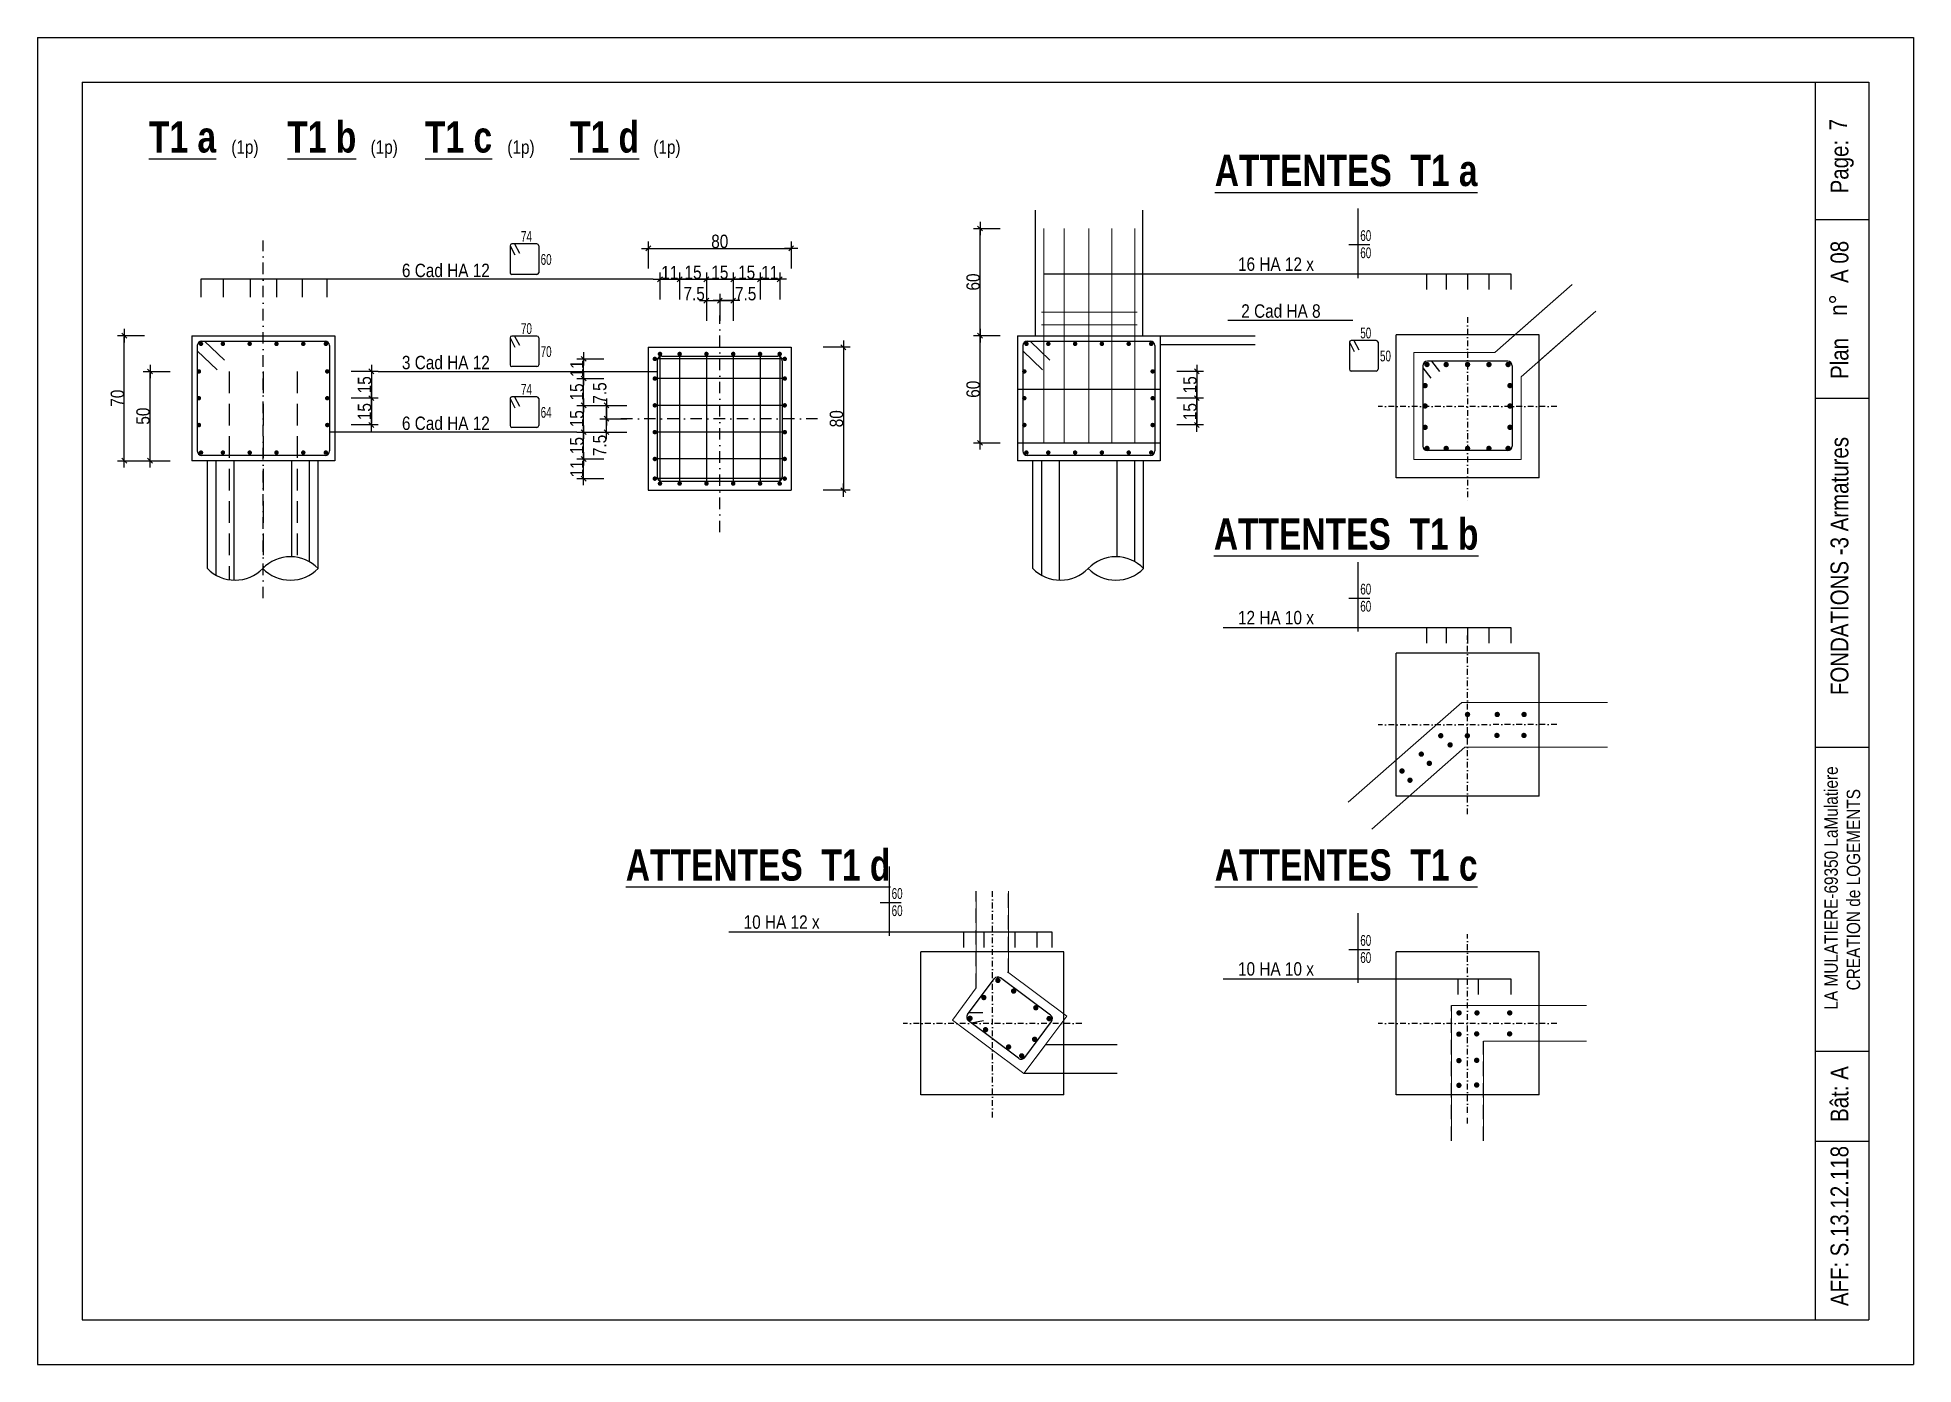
# Model space of a CAD drawing. Header units: centimetres. Extents: x 21705 to 41805, y -18708 to 100.
# Drawn here: x 39705 to 41805, y -18708 to -17223 of the extents above; entities that cross this region are included whole.
import ezdxf
from ezdxf.enums import TextEntityAlignment as Align

# ---------------------------------------------------------------- set-up
doc = ezdxf.new("R2010")
doc.units = ezdxf.units.CM
doc.header["$LTSCALE"] = 25.4
doc.header["$PDMODE"] = 1
doc.header["$PDSIZE"] = -2
for name, pattern in [('CACHE', [9.525, 6.35, -3.175]), ('CACHEX2', [19.05, 12.7, -6.35]), ('TIRETPTX2', [50.8, 25.4, -12.7, 0, -12.7])]:
    doc.linetypes.add(name, pattern=pattern)
for name, color, linetype in [('01_fenetres', 171, 'Continuous'), ('01_linteaux', 2, 'Continuous'), ('01_murs_sup', 2, 'CACHEX2'), ('01_poch_murs', 253, 'Continuous'), ('01_texte', 230, 'Continuous'), ('AA_COTES', 2, 'Continuous')]:
    doc.layers.add(name, color=color, linetype=linetype)
doc.layers.add('01_murs_coup', color=5, linetype='Continuous', lineweight=60)
doc.styles.add('impact', font='impact.ttf')
doc.styles.add('STYLE2', font='ARIALN.TTF')
doc.dimstyles.new('JB25', dxfattribs={"dimscale": 0.1, "dimtxt": 150, "dimasz": 15, "dimexe": 0.1, "dimexo": 0.1, "dimgap": 0.09, "dimtad": 1, "dimdec": 1, "dimlfac": 0.5, "dimdsep": 46, "dimtxsty": 'STYLE2', "dimblk1": 'BOND_G', "dimblk2": 'BOND_D', "dimsah": 1, "dimcen": 1.5, "dimdle": 0.01, "dimse1": 1, "dimse2": 1, "dimclrd": 4, "dimclre": 2, "dimclrt": 6, "dimazin": 2, "dimtfac": 2.333333, "dimtdec": 1, "dimtix": 1, "dimtmove": 2, "dimatfit": 3, "dimldrblk": 'BOND_G', "dimfxl": 1, "dimtolj": 1, "dimtzin": 0, "dimarcsym": 0})

msp = doc.modelspace()

# ---------------------------------------------------------------- texts
at = {"layer": '01_texte', "style": 'impact'}
for s, p in [('%%UT1 a', (39867.62, -17362.09)), ('%%UT1 b', (40023.53, -17362.09)), ('%%UT1 c', (40176.63, -17362.09)), ('%%UT1 d', (40340.02, -17362.09)), ('%%UATTENTES  T1 a', (41170.22, -17399.63)), ('%%UATTENTES  T1 b', (41170.22, -17806.51)), ('%%UATTENTES  T1 d', (40511.9, -18176.9)), ('%%UATTENTES  T1 c', (41170.22, -18176.9))]:
    msp.add_text(s, height=35, dxfattribs=at).set_placement(p, align=Align.BOTTOM_CENTER)
at = {"layer": '01_texte', "style": 'STYLE2'}
for s, height, p in [('7', 20, (41730.99, -17326.61)), ('Page:', 20, (41732.43, -17397.3)), (' A 08', 20, (41732.43, -17503.94)), ('n%%D', 20, (41730.99, -17534.28)), ('Plan', 20, (41732.43, -17604.96)), ('FONDATIONS -3 Armatures', 20, (41732.43, -17958.83)), ('LA MULATIERE-69350 LaMulatiere', 15, (41720.57, -18310.68)), ('CREATION de LOGEMENTS', 15, (41745.57, -18289.2)), ('Bât: A', 20, (41732.43, -18436.42)), ('S.13.12.118', 20, (41732.43, -18586.92)), ('AFF:', 20, (41732.43, -18642.58))]:
    msp.add_text(s, height=height, rotation=90, dxfattribs=at).set_placement(p)
for s, p in [('(1p)', (39922.17, -17353.02)), ('(1p)', (40078.08, -17353.02)), ('(1p)', (40231.18, -17353.02)), ('(1p)', (40394.57, -17353.02)), ('16 HA 12 x', (41049.14, -17484)), ('6 Cad HA 12', (40113.21, -17490.97)), ('2 Cad HA 8', (41052.77, -17536.46)), ('3 Cad HA 12', (40113.21, -17594.08)), ('6 Cad HA 12', (40113.21, -17662.07)), ('12 HA 10 x', (41049.14, -17879.58)), ('10 HA 12 x', (40495.75, -18220.26)), ('10 HA 10 x', (41049.14, -18272.72))]:
    msp.add_text(s, height=15, dxfattribs=at).set_placement(p)
at = {"layer": '01_texte', "style": 'STYLE2', "width": 0.8}
for s, p in [('74', (40258.71, -17451.5)), ('60', (41198.27, -17450.57)), ('60', (40280.75, -17477.24)), ('60', (41198.27, -17469.77)), ('70', (40258.71, -17554.61)), ('50', (41198.27, -17559.55)), ('70', (40280.75, -17580.35)), ('50', (41220.32, -17585.29)), ('74', (40258.71, -17622.61)), ('64', (40280.75, -17648.35)), ('60', (41198.27, -17846.14)), ('60', (41198.27, -17865.35)), ('60', (40673.66, -18186.82)), ('60', (40673.66, -18206.03)), ('60', (41198.27, -18239.29)), ('60', (41198.27, -18258.49))]:
    msp.add_text(s, height=12, dxfattribs=at).set_placement(p, align=Align.RIGHT)

# ---------------------------------------------------------------- blocks, each defined once
blk = doc.blocks.new('BOND_G')
at = {"layer": 'AA_COTES', "color": 0}
for p, q in [((0, -5), (0, 15)), ((5, 0), (-5, 0)), ((1.8, 1.8), (-1.8, -1.8))]:
    blk.add_line(p, q, dxfattribs=at)
blk = doc.blocks.new('BOND_D')
at = {"layer": 'AA_COTES', "color": 0}
for p, q in [((5, 0), (-5, 0)), ((-1.8, -1.8), (1.8, 1.8)), ((0, 5), (0, -15))]:
    blk.add_line(p, q, dxfattribs=at)
blk = doc.blocks.new('*D102')
at = {"layer": '01_poch_murs', "color": 4, "lineweight": -2, "transparency": 16777216}
blk.add_line((39831.2, -17695), (39831.2, -17598.1), dxfattribs=at)
at = {"layer": 'Defpoints', "color": 0, "transparency": 16777216}
for p in [(39831.2, -17596.6), (39919.7, -17596.6), (39944, -17696.5)]:
    blk.add_point(p, dxfattribs=at)
at = {"layer": '01_poch_murs', "color": 4, "lineweight": -2, "transparency": 16777216, "xscale": 1.5, "yscale": 1.5, "zscale": 1.5}
for name, p, rotation in [('BOND_D', (39831.2, -17596.6), 90), ('BOND_G', (39831.2, -17696.5), 270)]:
    blk.add_blockref(name, p, dxfattribs=dict(at, rotation=rotation))
at = {"layer": '01_poch_murs', "color": 6, "transparency": 16777216, "insert": (39823.5, -17646.6), "char_height": 15, "attachment_point": 5, "rotation": 90, "style": 'STYLE2'}
blk.add_mtext('\\A1;50', dxfattribs=at)
blk = doc.blocks.new('*D103')
at = {"layer": '01_poch_murs', "color": 4, "lineweight": -2, "transparency": 16777216}
blk.add_line((40403.6, -17493.4), (40422.6, -17493.4), dxfattribs=at)
at = {"layer": 'Defpoints', "color": 0, "transparency": 16777216}
for p in [(40424.1, -17493.4), (40402.1, -17575.7), (40424.1, -17575.7)]:
    blk.add_point(p, dxfattribs=at)
at = {"layer": '01_poch_murs', "color": 4, "lineweight": -2, "transparency": 16777216, "xscale": 1.5, "yscale": 1.5, "zscale": 1.5, "rotation": 180}
blk.add_blockref('BOND_G', (40402.1, -17493.4), dxfattribs=at)
at = {"layer": '01_poch_murs', "color": 4, "lineweight": -2, "transparency": 16777216, "xscale": 1.5, "yscale": 1.5, "zscale": 1.5}
blk.add_blockref('BOND_D', (40424.1, -17493.4), dxfattribs=at)
at = {"layer": '01_poch_murs', "color": 6, "transparency": 16777216, "insert": (40413.1, -17485.9), "char_height": 15, "attachment_point": 5, "style": 'STYLE2'}
blk.add_mtext('\\A1;11', dxfattribs=at)
blk = doc.blocks.new('*D105')
at = {"layer": '01_poch_murs', "color": 4, "lineweight": -2, "transparency": 16777216}
blk.add_line((40455.5, -17493.4), (40482.6, -17493.4), dxfattribs=at)
at = {"layer": 'Defpoints', "color": 0, "transparency": 16777216}
for p in [(40484.1, -17493.4), (40454, -17575.8), (40484.1, -17577)]:
    blk.add_point(p, dxfattribs=at)
at = {"layer": '01_poch_murs', "color": 4, "lineweight": -2, "transparency": 16777216, "xscale": 1.5, "yscale": 1.5, "zscale": 1.5, "rotation": 180}
blk.add_blockref('BOND_G', (40454, -17493.4), dxfattribs=at)
at = {"layer": '01_poch_murs', "color": 4, "lineweight": -2, "transparency": 16777216, "xscale": 1.5, "yscale": 1.5, "zscale": 1.5}
blk.add_blockref('BOND_D', (40484.1, -17493.4), dxfattribs=at)
at = {"layer": '01_poch_murs', "color": 6, "transparency": 16777216, "insert": (40469.1, -17485.7), "char_height": 15, "attachment_point": 5, "style": 'STYLE2'}
blk.add_mtext('\\A1;15', dxfattribs=at)
blk = doc.blocks.new('*D106')
at = {"layer": '01_poch_murs', "color": 4, "lineweight": -2, "transparency": 16777216}
blk.add_line((40485.6, -17493.4), (40512.6, -17493.4), dxfattribs=at)
at = {"layer": 'Defpoints', "color": 0, "transparency": 16777216}
for p in [(40514.1, -17493.4), (40484.1, -17577), (40514.1, -17577)]:
    blk.add_point(p, dxfattribs=at)
at = {"layer": '01_poch_murs', "color": 4, "lineweight": -2, "transparency": 16777216, "xscale": 1.5, "yscale": 1.5, "zscale": 1.5, "rotation": 180}
blk.add_blockref('BOND_G', (40484.1, -17493.4), dxfattribs=at)
at = {"layer": '01_poch_murs', "color": 4, "lineweight": -2, "transparency": 16777216, "xscale": 1.5, "yscale": 1.5, "zscale": 1.5}
blk.add_blockref('BOND_D', (40514.1, -17493.4), dxfattribs=at)
at = {"layer": '01_poch_murs', "color": 6, "transparency": 16777216, "insert": (40499.1, -17485.7), "char_height": 15, "attachment_point": 5, "style": 'STYLE2'}
blk.add_mtext('\\A1;15', dxfattribs=at)
blk = doc.blocks.new('*D107')
at = {"layer": '01_poch_murs', "color": 4, "lineweight": -2, "transparency": 16777216}
blk.add_line((40515.6, -17493.4), (40534.6, -17493.4), dxfattribs=at)
at = {"layer": 'Defpoints', "color": 0, "transparency": 16777216}
for p in [(40536.1, -17493.4), (40514.1, -17577), (40536.1, -17577)]:
    blk.add_point(p, dxfattribs=at)
at = {"layer": '01_poch_murs', "color": 4, "lineweight": -2, "transparency": 16777216, "xscale": 1.5, "yscale": 1.5, "zscale": 1.5, "rotation": 180}
blk.add_blockref('BOND_G', (40514.1, -17493.4), dxfattribs=at)
at = {"layer": '01_poch_murs', "color": 4, "lineweight": -2, "transparency": 16777216, "xscale": 1.5, "yscale": 1.5, "zscale": 1.5}
blk.add_blockref('BOND_D', (40536.1, -17493.4), dxfattribs=at)
at = {"layer": '01_poch_murs', "color": 6, "transparency": 16777216, "insert": (40525.1, -17485.9), "char_height": 15, "attachment_point": 5, "style": 'STYLE2'}
blk.add_mtext('\\A1;11', dxfattribs=at)
blk = doc.blocks.new('*D108')
at = {"layer": '01_poch_murs', "color": 4, "lineweight": -2, "transparency": 16777216}
blk.add_line((40455.5, -17517.3), (40467.5, -17517.3), dxfattribs=at)
at = {"layer": 'Defpoints', "color": 0, "transparency": 16777216}
for p in [(40454, -17508.6), (40469, -17517.3), (40469, -17533.9)]:
    blk.add_point(p, dxfattribs=at)
at = {"layer": '01_poch_murs', "color": 4, "lineweight": -2, "transparency": 16777216, "xscale": 1.5, "yscale": 1.5, "zscale": 1.5, "rotation": 180}
blk.add_blockref('BOND_G', (40454, -17517.3), dxfattribs=at)
at = {"layer": '01_poch_murs', "color": 4, "lineweight": -2, "transparency": 16777216, "xscale": 1.5, "yscale": 1.5, "zscale": 1.5}
blk.add_blockref('BOND_D', (40469, -17517.3), dxfattribs=at)
at = {"layer": '01_poch_murs', "color": 6, "transparency": 16777216, "insert": (40440.3, -17509.6), "char_height": 15, "attachment_point": 5, "style": 'STYLE2'}
blk.add_mtext('\\A1;7.5', dxfattribs=at)
blk = doc.blocks.new('*D109')
at = {"layer": '01_poch_murs', "color": 4, "lineweight": -2, "transparency": 16777216}
blk.add_line((40470.5, -17517.3), (40482.6, -17517.3), dxfattribs=at)
at = {"layer": 'Defpoints', "color": 0, "transparency": 16777216}
for p in [(40484.1, -17508.6), (40469, -17524.8), (40484.1, -17517.3)]:
    blk.add_point(p, dxfattribs=at)
at = {"layer": '01_poch_murs', "color": 4, "lineweight": -2, "transparency": 16777216, "xscale": 1.5, "yscale": 1.5, "zscale": 1.5, "rotation": 180}
blk.add_blockref('BOND_G', (40469, -17517.3), dxfattribs=at)
at = {"layer": '01_poch_murs', "color": 4, "lineweight": -2, "transparency": 16777216, "xscale": 1.5, "yscale": 1.5, "zscale": 1.5}
blk.add_blockref('BOND_D', (40484.1, -17517.3), dxfattribs=at)
at = {"layer": '01_poch_murs', "color": 6, "transparency": 16777216, "insert": (40498, -17509.6), "char_height": 15, "attachment_point": 5, "style": 'STYLE2'}
blk.add_mtext('\\A1;7.5', dxfattribs=at)
blk = doc.blocks.new('*D110')
at = {"layer": '01_poch_murs', "color": 4, "lineweight": -2, "transparency": 16777216}
blk.add_line((40316.6, -17715), (40316.6, -17696), dxfattribs=at)
at = {"layer": 'Defpoints', "color": 0, "transparency": 16777216}
for p in [(40316.6, -17694.5), (40414.8, -17694.5), (40411.6, -17716.5)]:
    blk.add_point(p, dxfattribs=at)
at = {"layer": '01_poch_murs', "color": 4, "lineweight": -2, "transparency": 16777216, "xscale": 1.5, "yscale": 1.5, "zscale": 1.5}
for name, p, rotation in [('BOND_D', (40316.6, -17694.5), 90), ('BOND_G', (40316.6, -17716.5), 270)]:
    blk.add_blockref(name, p, dxfattribs=dict(at, rotation=rotation))
at = {"layer": '01_poch_murs', "color": 6, "transparency": 16777216, "insert": (40309.1, -17705.5), "char_height": 15, "attachment_point": 5, "rotation": 90, "style": 'STYLE2'}
blk.add_mtext('\\A1;11', dxfattribs=at)
blk = doc.blocks.new('*D111')
at = {"layer": '01_poch_murs', "color": 4, "lineweight": -2, "transparency": 16777216}
blk.add_line((40316.6, -17693), (40316.6, -17666), dxfattribs=at)
at = {"layer": 'Defpoints', "color": 0, "transparency": 16777216}
for p in [(40316.6, -17664.5), (40413.7, -17664.5), (40413.7, -17694.5)]:
    blk.add_point(p, dxfattribs=at)
at = {"layer": '01_poch_murs', "color": 4, "lineweight": -2, "transparency": 16777216, "xscale": 1.5, "yscale": 1.5, "zscale": 1.5}
for name, p, rotation in [('BOND_D', (40316.6, -17664.5), 90), ('BOND_G', (40316.6, -17694.5), 270)]:
    blk.add_blockref(name, p, dxfattribs=dict(at, rotation=rotation))
at = {"layer": '01_poch_murs', "color": 6, "transparency": 16777216, "insert": (40309, -17679.5), "char_height": 15, "attachment_point": 5, "rotation": 90, "style": 'STYLE2'}
blk.add_mtext('\\A1;15', dxfattribs=at)
blk = doc.blocks.new('*D112')
at = {"layer": '01_poch_murs', "color": 4, "lineweight": -2, "transparency": 16777216}
blk.add_line((40316.6, -17663), (40316.6, -17636), dxfattribs=at)
at = {"layer": 'Defpoints', "color": 0, "transparency": 16777216}
for p in [(40316.6, -17634.5), (40414.1, -17634.5), (40414.1, -17664.5)]:
    blk.add_point(p, dxfattribs=at)
at = {"layer": '01_poch_murs', "color": 4, "lineweight": -2, "transparency": 16777216, "xscale": 1.5, "yscale": 1.5, "zscale": 1.5}
for name, p, rotation in [('BOND_D', (40316.6, -17634.5), 90), ('BOND_G', (40316.6, -17664.5), 270)]:
    blk.add_blockref(name, p, dxfattribs=dict(at, rotation=rotation))
at = {"layer": '01_poch_murs', "color": 6, "transparency": 16777216, "insert": (40309, -17649.5), "char_height": 15, "attachment_point": 5, "rotation": 90, "style": 'STYLE2'}
blk.add_mtext('\\A1;15', dxfattribs=at)
blk = doc.blocks.new('*D113')
at = {"layer": '01_poch_murs', "color": 4, "lineweight": -2, "transparency": 16777216}
blk.add_line((40316.6, -17633), (40316.6, -17606), dxfattribs=at)
at = {"layer": 'Defpoints', "color": 0, "transparency": 16777216}
for p in [(40316.6, -17604.5), (40413.2, -17604.5), (40409.3, -17634.5)]:
    blk.add_point(p, dxfattribs=at)
at = {"layer": '01_poch_murs', "color": 4, "lineweight": -2, "transparency": 16777216, "xscale": 1.5, "yscale": 1.5, "zscale": 1.5}
for name, p, rotation in [('BOND_D', (40316.6, -17604.5), 90), ('BOND_G', (40316.6, -17634.5), 270)]:
    blk.add_blockref(name, p, dxfattribs=dict(at, rotation=rotation))
at = {"layer": '01_poch_murs', "color": 6, "transparency": 16777216, "insert": (40309, -17619.5), "char_height": 15, "attachment_point": 5, "rotation": 90, "style": 'STYLE2'}
blk.add_mtext('\\A1;15', dxfattribs=at)
blk = doc.blocks.new('*D114')
at = {"layer": '01_poch_murs', "color": 4, "lineweight": -2, "transparency": 16777216}
blk.add_line((40316.6, -17603), (40316.6, -17584), dxfattribs=at)
at = {"layer": 'Defpoints', "color": 0, "transparency": 16777216}
for p in [(40316.6, -17582.5), (40410.2, -17582.5), (40410.2, -17604.5)]:
    blk.add_point(p, dxfattribs=at)
at = {"layer": '01_poch_murs', "color": 4, "lineweight": -2, "transparency": 16777216, "xscale": 1.5, "yscale": 1.5, "zscale": 1.5}
for name, p, rotation in [('BOND_D', (40316.6, -17582.5), 90), ('BOND_G', (40316.6, -17604.5), 270)]:
    blk.add_blockref(name, p, dxfattribs=dict(at, rotation=rotation))
at = {"layer": '01_poch_murs', "color": 6, "transparency": 16777216, "insert": (40309.1, -17593.5), "char_height": 15, "attachment_point": 5, "rotation": 90, "style": 'STYLE2'}
blk.add_mtext('\\A1;11', dxfattribs=at)
blk = doc.blocks.new('*D115')
at = {"layer": '01_poch_murs', "color": 4, "lineweight": -2, "transparency": 16777216}
blk.add_line((40425.6, -17493.4), (40452.5, -17493.4), dxfattribs=at)
at = {"layer": 'Defpoints', "color": 0, "transparency": 16777216}
for p in [(40424.1, -17500.9), (40454, -17493.4), (40454, -17500.9)]:
    blk.add_point(p, dxfattribs=at)
at = {"layer": '01_poch_murs', "color": 4, "lineweight": -2, "transparency": 16777216, "xscale": 1.5, "yscale": 1.5, "zscale": 1.5, "rotation": 180}
blk.add_blockref('BOND_G', (40424.1, -17493.4), dxfattribs=at)
at = {"layer": '01_poch_murs', "color": 4, "lineweight": -2, "transparency": 16777216, "xscale": 1.5, "yscale": 1.5, "zscale": 1.5}
blk.add_blockref('BOND_D', (40454, -17493.4), dxfattribs=at)
at = {"layer": '01_poch_murs', "color": 6, "transparency": 16777216, "insert": (40439.1, -17485.7), "char_height": 15, "attachment_point": 5, "style": 'STYLE2'}
blk.add_mtext('\\A1;15', dxfattribs=at)
blk = doc.blocks.new('*D116')
at = {"layer": '01_poch_murs', "color": 4, "lineweight": -2, "transparency": 16777216}
blk.add_line((40342.3, -17663), (40342.3, -17651), dxfattribs=at)
at = {"layer": 'Defpoints', "color": 0, "transparency": 16777216}
for p in [(40342.3, -17649.5), (40356.2, -17649.5), (40339.1, -17664.5)]:
    blk.add_point(p, dxfattribs=at)
at = {"layer": '01_poch_murs', "color": 4, "lineweight": -2, "transparency": 16777216, "xscale": 1.5, "yscale": 1.5, "zscale": 1.5}
for name, p, rotation in [('BOND_D', (40342.3, -17649.5), 90), ('BOND_G', (40342.3, -17664.5), 270)]:
    blk.add_blockref(name, p, dxfattribs=dict(at, rotation=rotation))
at = {"layer": '01_poch_murs', "color": 6, "transparency": 16777216, "insert": (40334.7, -17679.4), "char_height": 15, "attachment_point": 5, "rotation": 90, "style": 'STYLE2'}
blk.add_mtext('\\A1;7.5', dxfattribs=at)
blk = doc.blocks.new('*D117')
at = {"layer": '01_poch_murs', "color": 4, "lineweight": -2, "transparency": 16777216}
blk.add_line((40342.3, -17648), (40342.3, -17636), dxfattribs=at)
at = {"layer": 'Defpoints', "color": 0, "transparency": 16777216}
for p in [(40342.3, -17634.5), (40416.2, -17634.5), (40416.2, -17649.5)]:
    blk.add_point(p, dxfattribs=at)
at = {"layer": '01_poch_murs', "color": 4, "lineweight": -2, "transparency": 16777216, "xscale": 1.5, "yscale": 1.5, "zscale": 1.5}
for name, p, rotation in [('BOND_D', (40342.3, -17634.5), 90), ('BOND_G', (40342.3, -17649.5), 270)]:
    blk.add_blockref(name, p, dxfattribs=dict(at, rotation=rotation))
at = {"layer": '01_poch_murs', "color": 6, "transparency": 16777216, "insert": (40334.7, -17620.7), "char_height": 15, "attachment_point": 5, "rotation": 90, "style": 'STYLE2'}
blk.add_mtext('\\A1;7.5', dxfattribs=at)
blk = doc.blocks.new('*D118')
at = {"layer": '01_poch_murs', "color": 4, "lineweight": -2, "transparency": 16777216}
blk.add_line((40079, -17598), (40079, -17625), dxfattribs=at)
at = {"layer": 'Defpoints', "color": 0, "transparency": 16777216}
for p in [(40030.9, -17596.5), (40032.2, -17626.5), (40079, -17626.5)]:
    blk.add_point(p, dxfattribs=at)
at = {"layer": '01_poch_murs', "color": 4, "lineweight": -2, "transparency": 16777216, "xscale": 1.5, "yscale": 1.5, "zscale": 1.5}
for name, p, rotation in [('BOND_G', (40079, -17596.5), 90), ('BOND_D', (40079, -17626.5), 270)]:
    blk.add_blockref(name, p, dxfattribs=dict(at, rotation=rotation))
at = {"layer": '01_poch_murs', "color": 6, "transparency": 16777216, "insert": (40071.4, -17611.5), "char_height": 15, "attachment_point": 5, "rotation": 90, "style": 'STYLE2'}
blk.add_mtext('\\A1;15', dxfattribs=at)
blk = doc.blocks.new('*D119')
at = {"layer": '01_poch_murs', "color": 4, "lineweight": -2, "transparency": 16777216}
blk.add_line((40079, -17628), (40079, -17655), dxfattribs=at)
at = {"layer": 'Defpoints', "color": 0, "transparency": 16777216}
for p in [(40061.7, -17626.5), (40030.9, -17656.5), (40079, -17656.5)]:
    blk.add_point(p, dxfattribs=at)
at = {"layer": '01_poch_murs', "color": 4, "lineweight": -2, "transparency": 16777216, "xscale": 1.5, "yscale": 1.5, "zscale": 1.5}
for name, p, rotation in [('BOND_G', (40079, -17626.5), 90), ('BOND_D', (40079, -17656.5), 270)]:
    blk.add_blockref(name, p, dxfattribs=dict(at, rotation=rotation))
at = {"layer": '01_poch_murs', "color": 6, "transparency": 16777216, "insert": (40071.4, -17641.5), "char_height": 15, "attachment_point": 5, "rotation": 90, "style": 'STYLE2'}
blk.add_mtext('\\A1;15', dxfattribs=at)
blk = doc.blocks.new('*D120')
at = {"layer": '01_poch_murs', "color": 4, "lineweight": -2, "transparency": 16777216}
blk.add_line((39802.4, -17695), (39802.4, -17558), dxfattribs=at)
at = {"layer": 'Defpoints', "color": 0, "transparency": 16777216}
for p in [(39802.4, -17556.5), (39878.2, -17556.5), (39878.2, -17696.5)]:
    blk.add_point(p, dxfattribs=at)
at = {"layer": '01_poch_murs', "color": 4, "lineweight": -2, "transparency": 16777216, "xscale": 1.5, "yscale": 1.5, "zscale": 1.5}
for name, p, rotation in [('BOND_D', (39802.4, -17556.5), 90), ('BOND_G', (39802.4, -17696.5), 270)]:
    blk.add_blockref(name, p, dxfattribs=dict(at, rotation=rotation))
at = {"layer": '01_poch_murs', "color": 6, "transparency": 16777216, "insert": (39794.8, -17626.5), "char_height": 15, "attachment_point": 5, "rotation": 90, "style": 'STYLE2'}
blk.add_mtext('\\A1;70', dxfattribs=at)
blk = doc.blocks.new('*D121')
at = {"layer": '01_poch_murs', "color": 4, "lineweight": -2, "transparency": 16777216}
blk.add_line((40390.5, -17458.8), (40547.5, -17458.8), dxfattribs=at)
at = {"layer": 'Defpoints', "color": 0, "transparency": 16777216}
for p in [(40549, -17458.8), (40389, -17569.5), (40549, -17569.5)]:
    blk.add_point(p, dxfattribs=at)
at = {"layer": '01_poch_murs', "color": 4, "lineweight": -2, "transparency": 16777216, "xscale": 1.5, "yscale": 1.5, "zscale": 1.5, "rotation": 180}
blk.add_blockref('BOND_G', (40389, -17458.8), dxfattribs=at)
at = {"layer": '01_poch_murs', "color": 4, "lineweight": -2, "transparency": 16777216, "xscale": 1.5, "yscale": 1.5, "zscale": 1.5}
blk.add_blockref('BOND_D', (40549, -17458.8), dxfattribs=at)
at = {"layer": '01_poch_murs', "color": 6, "transparency": 16777216, "insert": (40469, -17451.1), "char_height": 15, "attachment_point": 5, "style": 'STYLE2'}
blk.add_mtext('\\A1;80', dxfattribs=at)
blk = doc.blocks.new('*D122')
at = {"layer": '01_poch_murs', "color": 4, "lineweight": -2, "transparency": 16777216}
blk.add_line((40607.4, -17571), (40607.4, -17728), dxfattribs=at)
at = {"layer": 'Defpoints', "color": 0, "transparency": 16777216}
for p in [(40549, -17569.5), (40549, -17729.5), (40607.4, -17729.5)]:
    blk.add_point(p, dxfattribs=at)
at = {"layer": '01_poch_murs', "color": 4, "lineweight": -2, "transparency": 16777216, "xscale": 1.5, "yscale": 1.5, "zscale": 1.5}
for name, p, rotation in [('BOND_G', (40607.4, -17569.5), 90), ('BOND_D', (40607.4, -17729.5), 270)]:
    blk.add_blockref(name, p, dxfattribs=dict(at, rotation=rotation))
at = {"layer": '01_poch_murs', "color": 6, "transparency": 16777216, "insert": (40599.7, -17649.5), "char_height": 15, "attachment_point": 5, "rotation": 90, "style": 'STYLE2'}
blk.add_mtext('\\A1;80', dxfattribs=at)
blk = doc.blocks.new('*D124')
at = {"layer": '01_poch_murs', "color": 4, "lineweight": -2, "transparency": 16777216}
blk.add_line((41003, -17598), (41003, -17625), dxfattribs=at)
at = {"layer": 'Defpoints', "color": 0, "transparency": 16777216}
for p in [(40954.9, -17596.5), (40956.1, -17626.5), (41003, -17626.5)]:
    blk.add_point(p, dxfattribs=at)
at = {"layer": '01_poch_murs', "color": 4, "lineweight": -2, "transparency": 16777216, "xscale": 1.5, "yscale": 1.5, "zscale": 1.5}
for name, p, rotation in [('BOND_G', (41003, -17596.5), 90), ('BOND_D', (41003, -17626.5), 270)]:
    blk.add_blockref(name, p, dxfattribs=dict(at, rotation=rotation))
at = {"layer": '01_poch_murs', "color": 6, "transparency": 16777216, "insert": (40995.4, -17611.5), "char_height": 15, "attachment_point": 5, "rotation": 90, "style": 'STYLE2'}
blk.add_mtext('\\A1;15', dxfattribs=at)
blk = doc.blocks.new('*D123')
at = {"layer": '01_poch_murs', "color": 4, "lineweight": -2, "transparency": 16777216}
blk.add_line((41003, -17628), (41003, -17655), dxfattribs=at)
at = {"layer": 'Defpoints', "color": 0, "transparency": 16777216}
for p in [(40985.7, -17626.5), (40954.9, -17656.5), (41003, -17656.5)]:
    blk.add_point(p, dxfattribs=at)
at = {"layer": '01_poch_murs', "color": 4, "lineweight": -2, "transparency": 16777216, "xscale": 1.5, "yscale": 1.5, "zscale": 1.5}
for name, p, rotation in [('BOND_G', (41003, -17626.5), 90), ('BOND_D', (41003, -17656.5), 270)]:
    blk.add_blockref(name, p, dxfattribs=dict(at, rotation=rotation))
at = {"layer": '01_poch_murs', "color": 6, "transparency": 16777216, "insert": (40995.4, -17641.5), "char_height": 15, "attachment_point": 5, "rotation": 90, "style": 'STYLE2'}
blk.add_mtext('\\A1;15', dxfattribs=at)
blk = doc.blocks.new('*D125')
at = {"layer": '01_poch_murs', "color": 4, "lineweight": -2, "transparency": 16777216}
blk.add_line((40760.4, -17675), (40760.4, -17558), dxfattribs=at)
at = {"layer": 'Defpoints', "color": 0, "transparency": 16777216}
for p in [(40760.4, -17556.5), (40887.8, -17556.5), (40872.3, -17676.5)]:
    blk.add_point(p, dxfattribs=at)
at = {"layer": '01_poch_murs', "color": 4, "lineweight": -2, "transparency": 16777216, "xscale": 1.5, "yscale": 1.5, "zscale": 1.5}
for name, p, rotation in [('BOND_D', (40760.4, -17556.5), 90), ('BOND_G', (40760.4, -17676.5), 270)]:
    blk.add_blockref(name, p, dxfattribs=dict(at, rotation=rotation))
at = {"layer": '01_poch_murs', "color": 6, "transparency": 16777216, "insert": (40752.7, -17616.5), "char_height": 15, "attachment_point": 5, "rotation": 90, "style": 'STYLE2'}
blk.add_mtext('\\A1;60', dxfattribs=at)
blk = doc.blocks.new('*D126')
at = {"layer": '01_poch_murs', "color": 4, "lineweight": -2, "transparency": 16777216}
blk.add_line((40760.4, -17555), (40760.4, -17438), dxfattribs=at)
at = {"layer": 'Defpoints', "color": 0, "transparency": 16777216}
for p in [(40760.4, -17436.5), (40872.3, -17436.5), (40872.3, -17556.5)]:
    blk.add_point(p, dxfattribs=at)
at = {"layer": '01_poch_murs', "color": 4, "lineweight": -2, "transparency": 16777216, "xscale": 1.5, "yscale": 1.5, "zscale": 1.5}
for name, p, rotation in [('BOND_D', (40760.4, -17436.5), 90), ('BOND_G', (40760.4, -17556.5), 270)]:
    blk.add_blockref(name, p, dxfattribs=dict(at, rotation=rotation))
at = {"layer": '01_poch_murs', "color": 6, "transparency": 16777216, "insert": (40752.7, -17496.5), "char_height": 15, "attachment_point": 5, "rotation": 90, "style": 'STYLE2'}
blk.add_mtext('\\A1;60', dxfattribs=at)
blk = doc.blocks.new('*D104')
at = {"layer": '01_poch_murs', "color": 4, "lineweight": -2, "transparency": 16777216}
blk.add_line((40425.6, 82.3), (40452.5, 82.3), dxfattribs=at)
at = {"layer": 'Defpoints', "color": 0, "transparency": 16777216}
for p in [(40454, 82.3), (40424.1, 0), (40454, -17575.8)]:
    blk.add_point(p, dxfattribs=at)
at = {"layer": '01_poch_murs', "color": 4, "lineweight": -2, "transparency": 16777216, "xscale": 1.5, "yscale": 1.5, "zscale": 1.5, "rotation": 180}
blk.add_blockref('BOND_G', (40424.1, 82.3), dxfattribs=at)
at = {"layer": '01_poch_murs', "color": 4, "lineweight": -2, "transparency": 16777216, "xscale": 1.5, "yscale": 1.5, "zscale": 1.5}
blk.add_blockref('BOND_D', (40454, 82.3), dxfattribs=at)
at = {"layer": '01_poch_murs', "color": 6, "transparency": 16777216, "insert": (40439.1, 90), "char_height": 15, "attachment_point": 5, "style": 'STYLE2'}
blk.add_mtext('\\A1;15', dxfattribs=at)

# ---------------------------------------------------------------- dimensions: what is measured, and where the dimension line sits
at = {"layer": '01_poch_murs'}
for base, p1, p2, picture, middle in [((40454.05, 82.34), (40424.09, 0), (40454.05, -17575.75), '*D104', (40439.07, 90)), ((40549.03, -17458.76), (40389.03, -17569.52), (40549.03, -17569.52), '*D121', (40469.03, -17451.09)), ((40424.09, -17493.41), (40402.09, -17575.75), (40424.09, -17575.75), '*D103', (40413.09, -17485.87)), ((40454.05, -17493.41), (40424.09, -17500.91), (40454.05, -17500.91), '*D115', (40439.07, -17485.75)), ((40484.09, -17493.41), (40454.05, -17575.75), (40484.09, -17577), '*D105', (40469.07, -17485.75)), ((40514.09, -17493.41), (40484.09, -17577), (40514.09, -17577), '*D106', (40499.09, -17485.75)), ((40536.09, -17493.41), (40514.09, -17577), (40536.09, -17576.98), '*D107', (40525.09, -17485.87))]:
    dim = msp.add_linear_dim(base=base, p1=p1, p2=p2, dimstyle='JB25', dxfattribs=at)
    dim.commit()
    dim.dimension.update_dxf_attribs({"geometry": picture, "text_midpoint": middle})
for base, p1, p2, picture, middle in [((40760.38, -17436.53), (40872.26, -17556.53), (40872.26, -17436.53), '*D126', (40752.71, -17496.53)), ((39802.44, -17556.53), (39878.17, -17696.53), (39878.17, -17556.53), '*D120', (39794.77, -17626.53)), ((40760.38, -17556.53), (40872.26, -17676.53), (40887.81, -17556.53), '*D125', (40752.71, -17616.53)), ((40316.64, -17582.52), (40410.24, -17604.52), (40410.24, -17582.52), '*D114', (40309.1, -17593.52)), ((40607.42, -17729.52), (40549.03, -17569.52), (40549.03, -17729.52), '*D122', (40599.75, -17649.52)), ((39831.15, -17596.6), (39944.01, -17696.53), (39919.74, -17596.6), '*D102', (39823.48, -17646.56)), ((40079.04, -17626.53), (40030.88, -17596.53), (40032.16, -17626.53), '*D118', (40071.37, -17611.53)), ((40316.64, -17604.52), (40409.33, -17634.52), (40413.22, -17604.52), '*D113', (40308.97, -17619.52)), ((41003.03, -17626.53), (40954.87, -17596.53), (40956.15, -17626.53), '*D124', (40995.36, -17611.53)), ((40079.04, -17656.53), (40061.71, -17626.53), (40030.88, -17656.53), '*D119', (40071.37, -17641.53)), ((40316.64, -17634.52), (40414.13, -17664.52), (40414.13, -17634.52), '*D112', (40308.97, -17649.52)), ((41003.03, -17656.53), (40985.7, -17626.53), (40954.87, -17656.53), '*D123', (40995.36, -17641.53)), ((40316.64, -17664.52), (40413.68, -17694.52), (40413.68, -17664.52), '*D111', (40308.97, -17679.52)), ((40316.64, -17694.52), (40411.62, -17716.52), (40414.82, -17694.52), '*D110', (40309.1, -17705.52))]:
    dim = msp.add_linear_dim(base=base, p1=p1, p2=p2, angle=90, dimstyle='JB25', dxfattribs=at)
    dim.commit()
    dim.dimension.update_dxf_attribs({"geometry": picture, "text_midpoint": middle})
for base, p1, p2, picture, middle in [((40469.03, -17517.28), (40454.05, -17508.63), (40469.03, -17533.87), '*D108', (40440.28, -17509.64)), ((40484.09, -17517.28), (40469.03, -17524.78), (40484.09, -17508.63), '*D109', (40497.97, -17509.64))]:
    dim = msp.add_linear_dim(base=base, p1=p1, p2=p2, dimstyle='JB25', dxfattribs=at)
    dim.commit()
    dim.dimension.update_dxf_attribs({"geometry": picture, "text_midpoint": middle, "dimtype": 160})
for base, p1, p2, picture, middle in [((40342.35, -17634.52), (40416.24, -17649.52), (40416.24, -17634.52), '*D117', (40334.71, -17620.71)), ((40342.35, -17649.52), (40339.14, -17664.52), (40356.24, -17649.52), '*D116', (40334.71, -17679.43))]:
    dim = msp.add_linear_dim(base=base, p1=p1, p2=p2, angle=90, dimstyle='JB25', dxfattribs=at)
    dim.commit()
    dim.dimension.update_dxf_attribs({"geometry": picture, "text_midpoint": middle, "dimtype": 160})

# ---------------------------------------------------------------- linework, layer by layer
at = {"layer": '01_fenetres', "ltscale": 30}
for p, q in [((39755.28, -17272.88), (41755.28, -17272.88)), ((39755.28, -17272.88), (39755.28, -18657.88)), ((41695.28, -17272.88), (41755.28, -17272.88)), ((41695.28, -17272.88), (41695.28, -18657.88)), ((41695.28, -17272.88), (41755.28, -17272.88)), ((41695.28, -17272.88), (41695.28, -18657.88)), ((41695.28, -17272.88), (41755.28, -17272.88)), ((41695.28, -17272.88), (41695.28, -18657.88)), ((41755.28, -17272.88), (41755.28, -18657.88)), ((41755.28, -17272.88), (41755.28, -18657.88)), ((41755.28, -17272.88), (41755.28, -18657.88)), ((41755.28, -17272.88), (41755.28, -18657.88)), ((41755.28, -17272.88), (41755.28, -18657.88)), ((41755.28, -17272.88), (41755.28, -18657.88)), ((41755.28, -17427.01), (41695.28, -17427.01)), ((41755.28, -17627.01), (41695.28, -17627.01)), ((41695.28, -18017.2), (41755.28, -18017.2)), ((41695.28, -18357.38), (41755.28, -18357.38)), ((41695.28, -18457.88), (41755.28, -18457.88)), ((39755.28, -18657.88), (41755.28, -18657.88))]:
    msp.add_line(p, q, dxfattribs=at)
at = {"layer": '01_linteaux'}
for p, q in [((40822.15, -17415.98), (40822.15, -17556.53)), ((40942.15, -17415.98), (40942.15, -17556.53)), ((40234.33, -17455.88), (40234.33, -17486.08)), ((40234.33, -17455.88), (40239.76, -17466.15)), ((40264.4, -17453.88), (40236.33, -17453.88)), ((40239.26, -17453.88), (40244.7, -17464.15)), ((40266.4, -17455.88), (40266.4, -17486.08)), ((40264.4, -17488.08), (40236.33, -17488.08)), ((41386.09, -17555.77), (41226.09, -17555.77)), ((41226.09, -17715.77), (41226.09, -17555.77)), ((41386.09, -17715.77), (41386.09, -17555.77)), ((39878.17, -17556.53), (40038.16, -17556.53)), ((39878.17, -17556.53), (39878.17, -17696.53)), ((39884.17, -17567.53), (39884.17, -17685.53)), ((39884.17, -17573.53), (39906.48, -17594.82)), ((39889.17, -17562.53), (40027.16, -17562.53)), ((39892.37, -17562.53), (39914.69, -17583.82)), ((40032.16, -17567.53), (40032.16, -17685.53)), ((40038.16, -17556.53), (40038.16, -17696.53)), ((40234.33, -17558.99), (40234.33, -17589.19)), ((40234.33, -17558.99), (40239.76, -17569.26)), ((40264.4, -17556.99), (40236.33, -17556.99)), ((40239.26, -17556.99), (40244.7, -17567.26)), ((40266.4, -17558.99), (40266.4, -17589.19)), ((40389.03, -17569.52), (40549.03, -17569.52)), ((40389.03, -17569.52), (40389.03, -17729.52)), ((40454.09, -17576.98), (40454.09, -17720.77)), ((40484.09, -17576.98), (40484.09, -17720.77)), ((40514.09, -17576.98), (40514.09, -17720.77)), ((40536.09, -17576.98), (40536.09, -17720.77)), ((40549.03, -17569.52), (40549.03, -17729.52)), ((40802.15, -17556.53), (40962.15, -17556.53)), ((40802.15, -17556.53), (40802.15, -17696.53)), ((40808.15, -17567.53), (40808.15, -17685.53)), ((40808.15, -17573.53), (40830.47, -17594.82)), ((40813.15, -17562.53), (40951.15, -17562.53)), ((40816.36, -17562.53), (40838.67, -17583.82)), ((40956.15, -17567.53), (40956.15, -17685.53)), ((40962.15, -17556.53), (40962.15, -17696.53)), ((41173.89, -17563.93), (41173.89, -17594.13)), ((41173.89, -17563.93), (41179.32, -17574.2)), ((41203.96, -17561.93), (41175.89, -17561.93)), ((41178.82, -17561.93), (41184.26, -17572.2)), ((41205.96, -17563.93), (41205.96, -17594.13)), ((40264.4, -17591.19), (40236.33, -17591.19)), ((40541.75, -17582.52), (40396.31, -17582.52)), ((40399.03, -17584.52), (40399.03, -17714.52)), ((40402.08, -17578.25), (40402.08, -17722.04)), ((40404.03, -17579.52), (40534.03, -17579.52)), ((40424.09, -17578.25), (40424.09, -17722.04)), ((40539.03, -17584.52), (40539.03, -17714.52)), ((41203.96, -17596.13), (41175.89, -17596.13)), ((41256.09, -17590.22), (41256.09, -17680.22)), ((41256.09, -17592.68), (41264.99, -17604.08)), ((41351.09, -17585.22), (41261.09, -17585.22)), ((41265.67, -17585.22), (41274.57, -17596.62)), ((41356.09, -17590.22), (41356.09, -17680.22)), ((40541.75, -17604.52), (40396.31, -17604.52)), ((40802.15, -17616.53), (40962.15, -17616.53)), ((40234.33, -17626.99), (40234.33, -17657.19)), ((40234.33, -17626.99), (40239.76, -17637.26)), ((40264.4, -17624.99), (40236.33, -17624.99)), ((40239.26, -17624.99), (40244.7, -17635.26)), ((40266.4, -17626.99), (40266.4, -17657.19)), ((40541.75, -17634.52), (40396.31, -17634.52)), ((40264.4, -17659.19), (40236.33, -17659.19)), ((40541.75, -17664.52), (40396.31, -17664.52)), ((40802.15, -17676.53), (40962.15, -17676.53)), ((40038.16, -17696.53), (39878.17, -17696.53)), ((40027.16, -17690.53), (39889.17, -17690.53)), ((39895.44, -17817.04), (39895.44, -17696.53)), ((40019.44, -17817.04), (40019.44, -17696.53)), ((40541.75, -17694.52), (40396.31, -17694.52)), ((40962.15, -17696.53), (40802.15, -17696.53)), ((40951.15, -17690.53), (40813.15, -17690.53)), ((40819.42, -17817.04), (40819.42, -17696.53)), ((40943.42, -17817.04), (40943.42, -17696.53)), ((41351.09, -17685.22), (41261.09, -17685.22)), ((40541.75, -17716.52), (40396.31, -17716.52)), ((40404.03, -17719.52), (40534.03, -17719.52)), ((41386.09, -17715.77), (41226.09, -17715.77)), ((40389.03, -17729.52), (40549.03, -17729.52)), ((41386.09, -17911.79), (41226.09, -17911.79)), ((41226.09, -18071.79), (41226.09, -17911.79)), ((41386.09, -18071.79), (41386.09, -17911.79)), ((41386.09, -18071.79), (41226.09, -18071.79)), ((40854.21, -18246.15), (40694.21, -18246.15)), ((40694.21, -18406.15), (40694.21, -18246.15)), ((40854.21, -18406.15), (40854.21, -18246.15)), ((41386.09, -18246.15), (41226.09, -18246.15)), ((41226.09, -18406.15), (41226.09, -18246.15)), ((41386.09, -18406.15), (41386.09, -18246.15)), ((40746.34, -18316.4), (40776.2, -18276.3)), ((40839.34, -18317.08), (40783.2, -18275.28)), ((40803.51, -18365.21), (40747.36, -18323.4)), ((40748.11, -18314.02), (40763.61, -18314.02)), ((40750.4, -18325.66), (40764.27, -18322.93)), ((40810.5, -18364.18), (40840.37, -18324.08)), ((40913.93, -18350.11), (40833.46, -18350.11)), ((40913.93, -18382.19), (40809.57, -18382.19)), ((40854.21, -18406.15), (40694.21, -18406.15)), ((41386.09, -18406.15), (41226.09, -18406.15))]:
    msp.add_line(p, q, dxfattribs=at)
at = {"layer": '01_linteaux', "linetype": 'TIRETPTX2', "ltscale": 0.02}
for p, q in [((39957.8, -17850.38), (39957.8, -17450.15)), ((40469.03, -17776.5), (40469.03, -17533.87)), ((40578.56, -17649.52), (40356.24, -17649.52))]:
    msp.add_line(p, q, dxfattribs=at)
at = {"layer": '01_linteaux', "linetype": 'TIRETPTX2', "ltscale": 0.01}
for p, q in [((41306.09, -17535.79), (41306.09, -17741.9)), ((41406.09, -17635.77), (41206.09, -17635.77)), ((41306.09, -18091.99), (41306.09, -17891.99)), ((41406.09, -17991.79), (41206.09, -17991.99)), ((40774.21, -18431.47), (40774.21, -18178.02)), ((41306.09, -18426.15), (41306.09, -18226.15)), ((40874.21, -18326.15), (40674.21, -18326.15)), ((41406.09, -18326.15), (41206.09, -18326.15)), ((41306.09, -18438.32), (41306.09, -18426.15))]:
    msp.add_line(p, q, dxfattribs=at)
at = {"layer": '01_linteaux', "linetype": 'CACHE', "ltscale": 0.15}
for p, q in [((39919.74, -17596.6), (39919.74, -17829.62)), ((39957.8, -17596.6), (39957.8, -17816.67)), ((39995.86, -17596.6), (39995.86, -17804.59))]:
    msp.add_line(p, q, dxfattribs=at)
at = {"layer": '01_linteaux'}
for points, const_width in [([(39889.52, -17565.68, -1), (39887.02, -17565.68, -1)], 2.5), ([(39911.55, -17565.68, 1), (39914.05, -17565.68, 1)], 2.5), ([(39941.55, -17565.68, 1), (39944.05, -17565.68, 1)], 2.5), ([(39971.55, -17565.68, 1), (39974.05, -17565.68, 1)], 2.5), ([(40001.55, -17565.68, 1), (40004.05, -17565.68, 1)], 2.5), ([(40026.81, -17565.68, 1), (40029.31, -17565.68, 1)], 2.5), ([(40400.84, -17577, 1), (40403.34, -17577, 1)], 2.5), ([(40422.84, -17577, 1), (40425.34, -17577, 1)], 2.5), ([(40452.84, -17577, 1), (40455.34, -17577, 1)], 2.5), ([(40482.84, -17577, 1), (40485.34, -17577, 1)], 2.5), ([(40512.84, -17577, 1), (40515.34, -17577, 1)], 2.5), ([(40534.84, -17577, 1), (40537.34, -17577, 1)], 2.5), ([(40813.5, -17565.68, -1), (40811, -17565.68, -1)], 2.5), ([(40835.53, -17565.68, 1), (40838.03, -17565.68, 1)], 2.5), ([(40865.53, -17565.68, 1), (40868.03, -17565.68, 1)], 2.5), ([(40895.53, -17565.68, 1), (40898.03, -17565.68, 1)], 2.5), ([(40925.53, -17565.68, 1), (40928.03, -17565.68, 1)], 2.5), ([(40950.79, -17565.68, 1), (40953.29, -17565.68, 1)], 2.5), ([(39887.22, -17596.53, -1), (39884.72, -17596.53, -1)], 2.5), ([(40028.38, -17596.53, 1), (40030.88, -17596.53, 1)], 2.5), ([(40395.06, -17582.52, 1), (40397.56, -17582.52, 1)], 2.5), ([(40543, -17582.52, -1), (40540.5, -17582.52, -1)], 2.5), ([(40811.2, -17596.53, -1), (40808.7, -17596.53, -1)], 2.5), ([(40952.37, -17596.53, 1), (40954.87, -17596.53, 1)], 2.5), ([(41262.19, -17588.82, -1), (41259.19, -17588.82, -1)], 3), ([(41283.66, -17588.82, -1), (41280.66, -17588.82, -1)], 3), ([(41304.59, -17588.82, 1), (41307.59, -17588.82, 1)], 3), ([(41328.52, -17588.82, 1), (41331.52, -17588.82, 1)], 3), ([(41349.99, -17588.82, 1), (41352.99, -17588.82, 1)], 3), ([(40395.06, -17604.52, 1), (40397.56, -17604.52, 1)], 2.5), ([(40543, -17604.52, -1), (40540.5, -17604.52, -1)], 2.5), ([(41258.59, -17613.89, 1), (41258.59, -17610.89, 1)], 3), ([(41353.59, -17613.89, -1), (41353.59, -17610.89, -1)], 3), ([(39887.22, -17626.53, -1), (39884.72, -17626.53, -1)], 2.5), ([(40028.38, -17626.53, 1), (40030.88, -17626.53, 1)], 2.5), ([(40395.06, -17634.52, 1), (40397.56, -17634.52, 1)], 2.5), ([(40543, -17634.52, -1), (40540.5, -17634.52, -1)], 2.5), ([(40811.2, -17626.53, -1), (40808.7, -17626.53, -1)], 2.5), ([(40952.37, -17626.53, 1), (40954.87, -17626.53, 1)], 2.5), ([(41258.59, -17633.72, -1), (41258.59, -17636.72, -1)], 3), ([(41353.59, -17633.72, 1), (41353.59, -17636.72, 1)], 3), ([(39887.22, -17656.53, 1), (39884.72, -17656.53, 1)], 2.5), ([(40028.38, -17656.53, -1), (40030.88, -17656.53, -1)], 2.5), ([(40811.2, -17656.53, 1), (40808.7, -17656.53, 1)], 2.5), ([(40952.37, -17656.53, -1), (40954.87, -17656.53, -1)], 2.5), ([(41258.59, -17657.65, -1), (41258.59, -17660.65, -1)], 3), ([(41353.59, -17657.65, 1), (41353.59, -17660.65, 1)], 3), ([(40395.06, -17664.52, 1), (40397.56, -17664.52, 1)], 2.5), ([(40543, -17664.52, -1), (40540.5, -17664.52, -1)], 2.5), ([(41262.19, -17682.72, 1), (41259.19, -17682.72, 1)], 3), ([(41283.66, -17682.72, 1), (41280.66, -17682.72, 1)], 3), ([(41304.59, -17682.72, -1), (41307.59, -17682.72, -1)], 3), ([(41328.52, -17682.72, -1), (41331.52, -17682.72, -1)], 3), ([(41349.99, -17682.72, -1), (41352.99, -17682.72, -1)], 3), ([(39889.52, -17687.37, 1), (39887.02, -17687.37, 1)], 2.5), ([(39911.55, -17687.37, -1), (39914.05, -17687.37, -1)], 2.5), ([(39941.55, -17687.37, -1), (39944.05, -17687.37, -1)], 2.5), ([(39971.55, -17687.37, -1), (39974.05, -17687.37, -1)], 2.5), ([(40001.55, -17687.37, -1), (40004.05, -17687.37, -1)], 2.5), ([(40026.81, -17687.37, -1), (40029.31, -17687.37, -1)], 2.5), ([(40395.06, -17694.52, 1), (40397.56, -17694.52, 1)], 2.5), ([(40543, -17694.52, -1), (40540.5, -17694.52, -1)], 2.5), ([(40813.5, -17687.37, 1), (40811, -17687.37, 1)], 2.5), ([(40835.53, -17687.37, -1), (40838.03, -17687.37, -1)], 2.5), ([(40865.53, -17687.37, -1), (40868.03, -17687.37, -1)], 2.5), ([(40895.53, -17687.37, -1), (40898.03, -17687.37, -1)], 2.5), ([(40925.53, -17687.37, -1), (40928.03, -17687.37, -1)], 2.5), ([(40950.79, -17687.37, -1), (40953.29, -17687.37, -1)], 2.5), ([(40395.06, -17716.52, 1), (40397.56, -17716.52, 1)], 2.5), ([(40400.84, -17722.04, -1), (40403.34, -17722.04, -1)], 2.5), ([(40422.84, -17722.04, -1), (40425.34, -17722.04, -1)], 2.5), ([(40452.84, -17722.04, -1), (40455.34, -17722.04, -1)], 2.5), ([(40482.84, -17722.04, -1), (40485.34, -17722.04, -1)], 2.5), ([(40512.84, -17722.04, -1), (40515.34, -17722.04, -1)], 2.5), ([(40534.84, -17722.04, -1), (40537.34, -17722.04, -1)], 2.5), ([(40543, -17716.52, -1), (40540.5, -17716.52, -1)], 2.5), ([(41306.05, -17981.97, 1), (41306.05, -17978.97, 1)], 3), ([(41339.32, -17981.97, 1), (41339.32, -17978.97, 1)], 3), ([(41369.39, -17981.97, 1), (41369.39, -17978.97, 1)], 3), ([(41276.12, -18005.75, 1), (41276.12, -18002.75, 1)], 3), ([(41286.6, -18015.99, 1), (41286.6, -18012.99, 1)], 3), ([(41305.88, -18005.77, 1), (41305.88, -18002.77, 1)], 3), ([(41338.98, -18005.44, 1), (41338.98, -18002.44, 1)], 3), ([(41369.22, -18005.44, 1), (41369.22, -18002.44, 1)], 3), ([(41254.33, -18026.35, 1), (41254.33, -18023.35, 1)], 3), ([(41263.28, -18036.65, 1), (41263.28, -18033.65, 1)], 3), ([(41232.71, -18045.24, 1), (41232.71, -18042.24, 1)], 3), ([(41241.66, -18055.53, 1), (41241.66, -18052.53, 1)], 3), ([(40780.32, -18279.55, 1), (40780.32, -18276.55, 1)], 3), ([(40797.97, -18291.51, 1), (40797.97, -18288.51, 1)], 3), ([(40764.61, -18298.71, 1), (40764.61, -18295.71, 1)], 3), ([(40822.82, -18310.21, 1), (40822.82, -18307.21, 1)], 3), ([(41296.6, -18315.91, 1), (41296.6, -18312.91, 1)], 3), ([(41316.65, -18315.91, 1), (41316.65, -18312.91, 1)], 3), ([(41353.33, -18315.91, 1), (41353.33, -18312.91, 1)], 3), ([(40749.19, -18322.02, 1), (40749.19, -18319.02, 1)], 3), ([(40766.52, -18334.74, 1), (40766.52, -18331.74, 1)], 3), ([(40837.69, -18322.32, 1), (40837.69, -18319.32, 1)], 3), ([(40792.29, -18354.05, 1), (40792.29, -18351.05, 1)], 3), ([(40821.43, -18345.47, 1), (40821.43, -18342.47, 1)], 3), ([(41296.43, -18339.71, 1), (41296.43, -18336.71, 1)], 3), ([(41316.31, -18339.38, 1), (41316.31, -18336.38, 1)], 3), ([(41353.16, -18339.38, 1), (41353.16, -18336.38, 1)], 3), ([(40807.02, -18364.02, 1), (40807.02, -18361.02, 1)], 3), ([(41296.43, -18369.3, 1), (41296.43, -18366.3, 1)], 3), ([(41316.31, -18368.96, 1), (41316.31, -18365.96, 1)], 3), ([(41296.43, -18396.99, 1), (41296.43, -18393.99, 1)], 3), ([(41316.31, -18396.65, 1), (41316.31, -18393.65, 1)], 3)]:
    msp.add_lwpolyline(points, format="xyb", close=True, dxfattribs=dict(at, const_width=const_width))
for centre, radius, start, end in [((40236.33, -17455.88), 2, 90, 180), ((40264.4, -17455.88), 2, 0, 90), ((40236.33, -17486.08), 2, 180, 270), ((40264.4, -17486.08), 2, 270, 0), ((39889.17, -17567.53), 5, 90, 180), ((40027.16, -17567.53), 5, 0, 90), ((40236.33, -17558.99), 2, 90, 180), ((40264.4, -17558.99), 2, 0, 90), ((40813.15, -17567.53), 5, 90, 180), ((40951.15, -17567.53), 5, 0, 90), ((41175.89, -17563.93), 2, 90, 180), ((41203.96, -17563.93), 2, 0, 90), ((40236.33, -17589.19), 2, 180, 270), ((40264.4, -17589.19), 2, 270, 0), ((40404.03, -17584.52), 5, 90, 180), ((40534.03, -17584.52), 5, 0, 90), ((41175.89, -17594.13), 2, 180, 270), ((41203.96, -17594.13), 2, 270, 0), ((41261.09, -17590.22), 5, 90, 180), ((41351.09, -17590.22), 5, 0, 90), ((40236.33, -17626.99), 2, 90, 180), ((40264.4, -17626.99), 2, 0, 90), ((40236.33, -17657.19), 2, 180, 270), ((40264.4, -17657.19), 2, 270, 0), ((41261.09, -17680.22), 5, 180, 270), ((41351.09, -17680.22), 5, 270, 0), ((39889.17, -17685.53), 5, 180, 270), ((40027.16, -17685.53), 5, 270, 0), ((40813.15, -17685.53), 5, 180, 270), ((40951.15, -17685.53), 5, 270, 0), ((40404.03, -17714.52), 5, 180, 270), ((40534.03, -17714.52), 5, 270, 0), ((39988.44, -17847.18), 43.24, 44.19387, 135.80613), ((40912.42, -17847.18), 43.24, 44.19387, 135.80613), ((39926.44, -17786.9), 43.24, 224.19387, 315.80613), ((39988.44, -17786.9), 43.24, 224.19387, 315.80613), ((40850.42, -17786.9), 43.24, 224.19387, 315.80613), ((40912.42, -17786.9), 43.24, 224.19387, 315.80613), ((40780.21, -18279.29), 5, 53.32618, 143.32618), ((40750.35, -18319.39), 5, 143.32618, 233.32618), ((40836.36, -18321.1), 5, 323.32618, 53.32618), ((40806.49, -18361.2), 5, 233.32618, 323.32618)]:
    msp.add_arc(centre, radius, start, end, dxfattribs=at)
at = {"layer": '01_murs_coup', "linetype": 'Continuous', "lineweight": 5}
for p, q in [((40831.84, -17676.53), (40831.84, -17436.53)), ((40854.66, -17676.53), (40854.66, -17436.53)), ((40882.15, -17676.53), (40882.15, -17436.53)), ((40907.89, -17676.53), (40907.89, -17436.53)), ((40933.62, -17676.53), (40933.62, -17436.53)), ((41423.2, -17499.15), (41336.57, -17575.22)), ((41423.19, -17499.14), (41352.52, -17561.2)), ((40829.11, -17530.08), (40936.26, -17530.08)), ((41449.59, -17529.2), (41366.09, -17602.53)), ((41449.58, -17529.19), (41388.78, -17582.58)), ((40829.11, -17544.56), (40936.26, -17544.56)), ((41246.09, -17575.22), (41246.09, -17695.22)), ((41336.57, -17575.22), (41246.09, -17575.22)), ((41366.09, -17602.53), (41366.09, -17695.22)), ((41366.09, -17695.22), (41246.09, -17695.22)), ((41299.54, -17967.19), (41172.54, -18078.71)), ((41299.54, -17967.19), (41462.67, -17967.19)), ((41299.54, -17967.19), (41462.67, -17967.19)), ((41303.24, -18017.19), (41198.94, -18108.77)), ((41303.24, -18017.19), (41198.95, -18108.78)), ((41303.24, -18017.19), (41462.67, -18017.19)), ((41303.24, -18017.19), (41462.67, -18017.19)), ((40756.21, -18286.4), (40756.21, -18178.02)), ((40792.21, -18269.52), (40792.21, -18178.02)), ((40857.35, -18318.02), (40791.02, -18268.63)), ((40729.36, -18322.46), (40756.21, -18286.4)), ((41288.09, -18457.63), (41288.09, -18306.15)), ((41439.36, -18306.15), (41288.09, -18306.15)), ((40809.57, -18382.19), (40729.36, -18322.46)), ((40809.57, -18382.19), (40857.35, -18318.02)), ((40809.57, -18382.19), (40833.46, -18350.11)), ((41324.09, -18346.15), (41439.36, -18346.15)), ((41324.09, -18457.63), (41324.09, -18346.15))]:
    msp.add_line(p, q, dxfattribs=at)
at = {"layer": '01_murs_sup', "ltscale": 0.05}
for p, q in [((40756.21, -18286.4), (40756.21, -18178.02)), ((40792.21, -18269.52), (40792.21, -18178.02)), ((41288.09, -18457.63), (41288.09, -18306.15)), ((41324.09, -18457.63), (41324.09, -18346.15))]:
    msp.add_line(p, q, dxfattribs=at)
at = {"layer": '01_poch_murs'}
for p, q in [((39905.44, -17824.7), (39905.44, -17696.53)), ((39925.44, -17830.13), (39925.44, -17696.53)), ((39989.44, -17696.53), (39989.44, -17803.96)), ((40009.44, -17696.53), (40009.44, -17809.39)), ((40829.42, -17824.7), (40829.42, -17696.53)), ((40849.42, -17830.13), (40849.42, -17696.53)), ((40913.42, -17696.53), (40913.42, -17803.96)), ((40933.42, -17696.53), (40933.42, -17809.39))]:
    msp.add_line(p, q, dxfattribs=at)
at = {"layer": '01_texte', "ltscale": 30}
for p, q in [((39705.28, -17222.88), (39705.28, -18707.88)), ((39705.28, -17222.88), (41805.28, -17222.88)), ((41805.28, -17222.88), (41805.28, -18707.88)), ((39705.28, -18707.88), (41805.28, -18707.88))]:
    msp.add_line(p, q, dxfattribs=at)
at = {"layer": '01_texte'}
for p, q in [((41183.69, -17492.03), (41183.69, -17414.26)), ((41173.12, -17454.58), (41196.66, -17454.58)), ((40831.84, -17487.41), (41354.68, -17487.41)), ((41260.14, -17487.41), (41260.14, -17504.97)), ((41282, -17487.41), (41282, -17504.97)), ((41305.89, -17487.41), (41305.89, -17504.97)), ((41329.78, -17487.41), (41329.78, -17504.97)), ((41354.68, -17487.41), (41354.68, -17504.97)), ((40394.59, -17493.41), (39888.15, -17493.41)), ((39888.15, -17493.41), (39888.15, -17513.32)), ((39913.12, -17493.41), (39913.12, -17513.32)), ((39943.29, -17493.41), (39943.29, -17513.32)), ((39972.94, -17493.41), (39972.94, -17513.32)), ((40001.54, -17493.41), (40001.54, -17513.32)), ((40029.11, -17493.41), (40029.11, -17513.32)), ((41037.82, -17539.29), (41177.62, -17539.29)), ((40962.15, -17556.53), (41068.49, -17556.53)), ((40962.15, -17566.53), (41068.49, -17566.53)), ((40086.54, -17596.53), (40399.03, -17596.53)), ((40309.14, -17664.52), (40032.16, -17664.52)), ((41183.69, -17887.61), (41183.69, -17809.83)), ((41173.12, -17850.16), (41196.66, -17850.16)), ((41032.57, -17882.99), (41354.68, -17882.99)), ((41260.14, -17882.99), (41260.14, -17900.55)), ((41282, -17882.99), (41282, -17900.55)), ((41305.89, -17882.99), (41305.89, -17900.55)), ((41329.78, -17882.99), (41329.78, -17900.55)), ((41354.68, -17882.99), (41354.68, -17900.55)), ((40659.08, -18228.29), (40659.08, -18150.51)), ((40648.52, -18190.84), (40672.06, -18190.84)), ((41183.69, -18280.75), (41183.69, -18202.98)), ((40479.17, -18223.67), (40840.83, -18223.67)), ((40741.97, -18223.67), (40741.97, -18241.23)), ((40764.73, -18223.67), (40764.73, -18241.23)), ((40799.47, -18223.67), (40799.47, -18241.23)), ((40823.78, -18223.67), (40823.78, -18241.23)), ((40840.83, -18223.67), (40840.83, -18241.23)), ((41173.12, -18243.3), (41196.66, -18243.3)), ((41032.57, -18276.13), (41354.68, -18276.13)), ((41295.37, -18276.13), (41295.37, -18293.69)), ((41318.13, -18276.13), (41318.13, -18293.69)), ((41354.68, -18276.13), (41354.68, -18293.69))]:
    msp.add_line(p, q, dxfattribs=at)

msp.set_redraw_order([(e.dxf.handle, doc.entitydb.next_handle()) for e in msp.query("TEXT MTEXT ATTDEF DIMENSION ARC_DIMENSION")])  # texts and dimensions are drawn at this point

doc.saveas('drawing.dxf')
